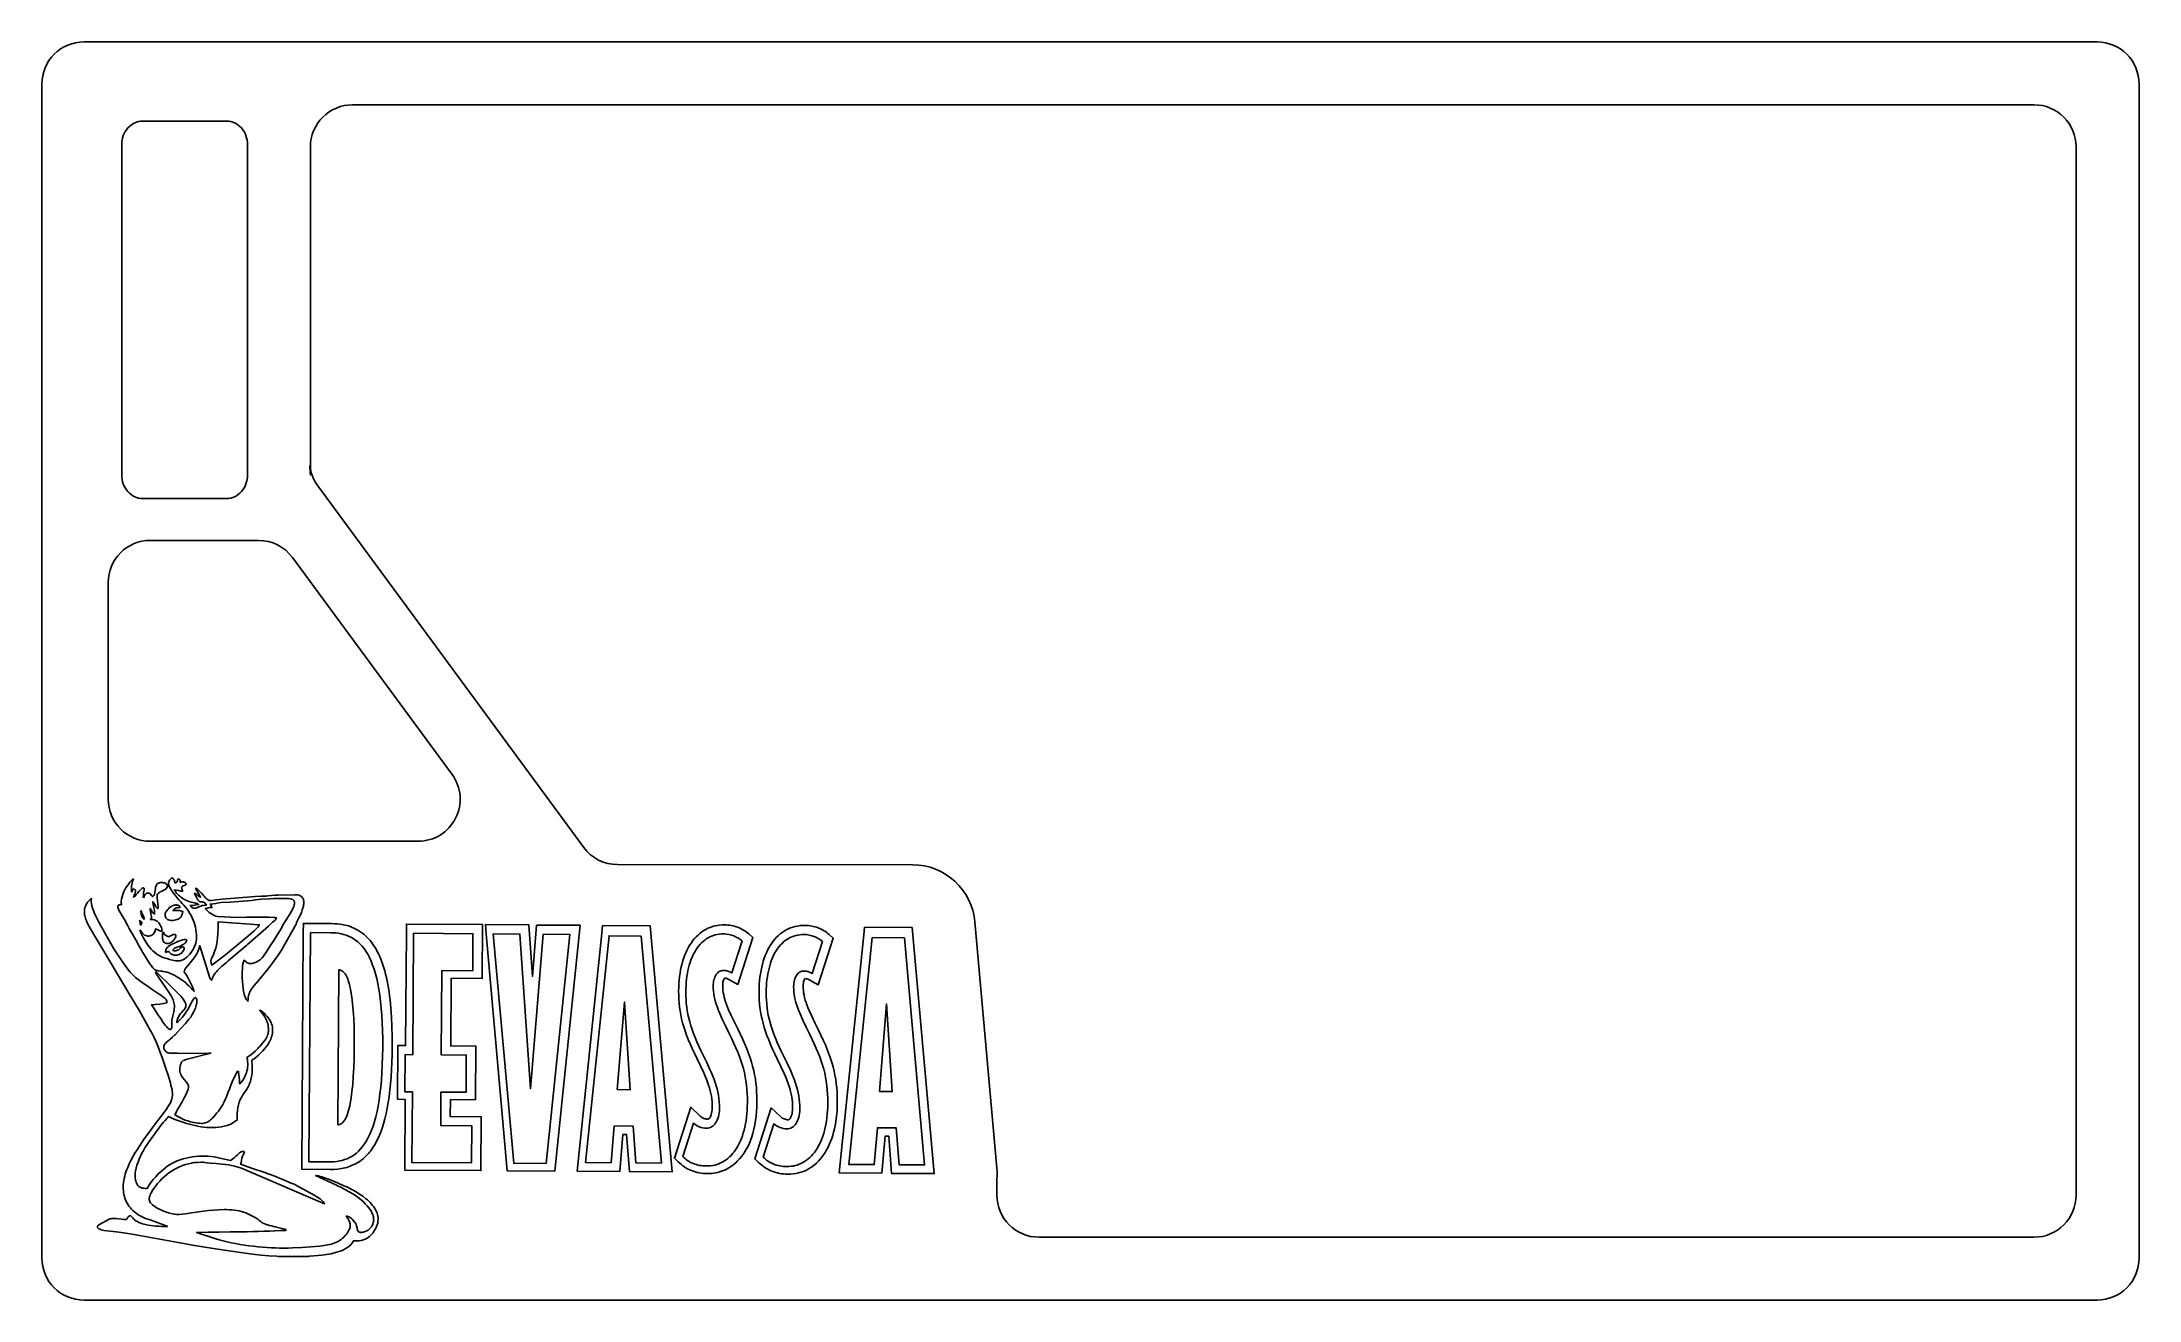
# Model space of a CAD drawing. Extents: x 0 to 500, y 0 to 300.
import ezdxf

# ---------------------------------------------------------------- set-up
doc = ezdxf.new("R2010")
doc.units = 0
doc.layers.add('Nível Padrão', color=18, linetype='CONTINUOUS')

msp = doc.modelspace()

# ---------------------------------------------------------------- linework, layer by layer
at = {"layer": 'Nível Padrão'}
for points in [[(0, 10, 0.414214), (10, 0), (490, 0, 0.414214), (500, 10), (500, 290, 0.414214), (490, 300), (10, 300, 0.414214), (0, 290), (0, 10)], [(227.69, 25), (227.69, 28.97, 0.041846), (227.67, 31.47), (222.44, 90.15, 0.386376), (207.6, 103.81), (137.25, 103.84, -0.238478), (129.19, 107.91), (65.79, 194.14, -0.132662), (63.9, 199, 0.026364), (64.02, 196.77), (64.02, 275, -0.414214), (74.02, 285), (475, 285, -0.414214), (485, 275), (485, 25, -0.414214), (475, 15), (237.69, 15, -0.414214), (227.69, 25)], [(59.73, 177.06, 0.238565), (51.67, 181.14), (25.8, 181.14, 0.414214), (15.8, 171.14), (15.8, 119.41, 0.414214), (25.8, 109.41), (89.71, 109.41, 0.614772), (97.77, 125.33), (59.73, 177.06)]]:
    msp.add_lwpolyline(points, format="xyb", close=True, dxfattribs=at)
for points in [[(24.02, 281.14), (23.53, 281.11), (23.04, 281.03), (22.57, 280.89), (22.11, 280.71), (21.67, 280.47), (21.25, 280.19), (20.85, 279.86), (20.49, 279.49), (20.15, 279.08), (19.86, 278.63), (19.61, 278.16), (19.4, 277.66), (19.24, 277.15), (19.12, 276.61), (19.05, 276.07), (19.02, 275.51), (19.02, 196.76), (19.05, 196.2), (19.12, 195.66), (19.24, 195.12), (19.4, 194.61), (19.61, 194.11), (19.86, 193.64), (20.15, 193.2), (20.49, 192.78), (20.85, 192.41), (21.25, 192.08), (21.67, 191.8), (22.11, 191.56), (22.57, 191.38), (23.04, 191.24), (23.53, 191.16), (24.02, 191.14), (44.02, 191.14), (44.52, 191.16), (45, 191.24), (45.48, 191.38), (45.93, 191.56), (46.38, 191.8), (46.8, 192.08), (47.19, 192.41), (47.56, 192.78), (47.89, 193.2), (48.18, 193.64), (48.43, 194.11), (48.64, 194.61), (48.8, 195.12), (48.92, 195.66), (49, 196.2), (49.02, 196.76), (49.02, 275.51), (49, 276.07), (48.92, 276.61), (48.8, 277.15), (48.64, 277.66), (48.43, 278.16), (48.18, 278.63), (47.89, 279.08), (47.56, 279.49), (47.19, 279.86), (46.8, 280.19), (46.38, 280.47), (45.93, 280.71), (45.48, 280.89), (45, 281.03), (44.52, 281.11), (44.02, 281.14), (24.02, 281.14)], [(23.36, 88.31), (23.43, 88.06), (23.53, 87.76), (23.82, 87.1), (24.13, 86.48), (24.37, 86.05), (25.01, 85.02), (25.34, 84.54), (25.69, 84.07), (26.04, 83.65), (26.45, 83.24), (26.92, 82.84), (27.42, 82.47), (27.97, 82.13), (28.54, 81.84), (29.13, 81.59), (29.44, 81.49), (29.74, 81.41), (30.4, 81.23), (31.14, 81.05), (31.87, 80.9), (32.21, 80.86), (32.5, 80.85), (32.72, 80.86), (32.93, 80.89), (33.14, 80.94), (33.35, 81.01), (33.56, 81.09), (33.76, 81.19), (34.16, 81.43), (34.54, 81.73), (34.9, 82.06), (35.24, 82.44), (35.55, 82.85), (35.84, 83.28), (36.1, 83.73), (36.32, 84.19), (36.51, 84.65), (36.67, 85.12), (36.78, 85.57), (36.85, 86.01), (36.87, 86.42), (36.86, 87.07), (36.8, 87.7), (36.72, 88.31), (36.6, 88.91), (36.45, 89.49), (36.26, 90.06), (36.05, 90.62), (35.81, 91.16), (35.55, 91.69), (35.25, 92.21), (34.94, 92.71), (34.6, 93.2), (34.23, 93.68), (33.85, 94.14), (33.44, 94.6), (33.02, 95.04), (32.66, 95.43), (32.22, 95.93), (31.75, 96.51), (31.28, 97.13), (30.85, 97.75), (30.49, 98.34), (30.36, 98.61), (30.25, 98.85), (30.19, 99.07), (30.17, 99.25), (30.18, 99.47), (30.24, 99.69), (30.32, 99.91), (30.44, 100.12), (30.58, 100.3), (30.74, 100.46), (30.92, 100.59), (31.11, 100.66), (31.22, 100.57), (31.32, 100.46), (31.41, 100.32), (31.5, 100.17), (31.57, 100.01), (31.63, 99.84), (31.67, 99.67), (31.7, 99.49), (31.88, 99.52), (32.03, 99.58), (32.15, 99.67), (32.24, 99.78), (32.3, 99.92), (32.35, 100.07), (32.4, 100.43), (32.58, 100.4), (32.72, 100.36), (32.83, 100.3), (32.9, 100.21), (32.94, 100.1), (32.97, 99.96), (32.99, 99.6), (33.19, 99.7), (33.39, 99.75), (33.59, 99.76), (33.77, 99.74), (33.94, 99.68), (34.11, 99.57), (34.26, 99.43), (34.4, 99.25), (34.3, 99.12), (34.19, 99.02), (34.07, 98.94), (33.95, 98.87), (33.71, 98.77), (33.51, 98.68), (33.43, 98.62), (33.36, 98.54), (33.32, 98.45), (33.31, 98.33), (33.32, 98.18), (33.37, 97.99), (33.46, 97.76), (33.58, 97.49), (33.11, 97.54), (32.57, 97.63), (31.58, 97.84), (31.74, 97.57), (31.91, 97.3), (32.11, 97.05), (32.32, 96.81), (32.54, 96.58), (32.78, 96.37), (33.04, 96.16), (33.3, 95.97), (33.86, 95.62), (34.44, 95.31), (35.04, 95.06), (35.65, 94.85), (36.09, 94.76), (36.59, 94.66), (36.82, 94.6), (37.04, 94.53), (37.22, 94.43), (37.29, 94.37), (37.35, 94.31), (36.85, 94.25), (36.41, 94.17), (35.94, 94.1), (35.66, 94.08), (35.34, 94.07), (35.54, 93.82), (35.73, 93.63), (35.92, 93.5), (36.11, 93.43), (36.3, 93.41), (36.5, 93.42), (36.71, 93.47), (36.93, 93.55), (37.39, 93.74), (37.92, 93.95), (38.21, 94.05), (38.53, 94.12), (38.87, 94.17), (39.23, 94.19), (39.08, 94.39), (38.94, 94.56), (38.81, 94.68), (38.68, 94.78), (38.56, 94.85), (38.44, 94.9), (38.21, 94.95), (37.79, 94.99), (37.58, 95.04), (37.48, 95.09), (37.38, 95.16), (37.3, 95.27), (37.17, 95.47), (36.86, 96.05), (36.56, 96.65), (36.4, 97.02), (36.62, 96.93), (36.8, 96.82), (36.96, 96.69), (37.11, 96.54), (37.26, 96.4), (37.42, 96.27), (37.6, 96.15), (37.82, 96.07), (37.22, 97.14), (36.64, 98.19), (36.75, 98.15), (36.87, 98.1), (37.11, 97.94), (37.35, 97.73), (37.59, 97.49), (38.05, 96.99), (38.43, 96.57), (38.71, 96.28), (38.94, 96.02), (39.15, 95.78), (39.36, 95.58), (39.58, 95.43), (39.69, 95.37), (39.82, 95.33), (39.95, 95.3), (40.1, 95.29), (40.27, 95.29), (40.45, 95.31), (41.46, 95.43), (43, 95.58), (46.96, 95.91), (50.83, 96.19), (52.27, 96.27), (53.12, 96.31), (53.49, 96.32), (53.88, 96.35), (54.71, 96.43), (55.53, 96.51), (55.92, 96.54), (56.29, 96.55), (60.3, 96.66), (60.68, 96.65), (61.03, 96.6), (61.32, 96.52), (61.58, 96.42), (61.8, 96.29), (61.99, 96.13), (62.14, 95.95), (62.25, 95.76), (62.34, 95.54), (62.4, 95.31), (62.43, 95.06), (62.44, 94.8), (62.42, 94.52), (62.39, 94.24), (62.33, 93.95), (62.26, 93.66), (62.08, 93.06), (61.86, 92.45), (61.61, 91.86), (61.36, 91.3), (60.89, 90.32), (60.7, 89.93), (60.58, 89.63), (57.19, 83.63), (56.79, 82.99), (56.3, 82.21), (55.78, 81.45), (55.23, 80.7), (54.66, 79.96), (53.5, 78.52), (52.34, 77.07), (51.72, 76.31), (51.13, 75.63), (50.58, 74.99), (50.33, 74.68), (50.09, 74.37), (49.88, 74.05), (49.69, 73.71), (49.52, 73.37), (49.38, 73), (49.27, 72.61), (49.18, 72.18), (49.13, 71.73), (49.12, 71.24), (48.98, 71.35), (48.85, 71.5), (48.73, 71.68), (48.61, 71.89), (48.5, 72.12), (48.4, 72.39), (48.22, 72.98), (48.07, 73.65), (47.95, 74.38), (47.86, 75.15), (47.79, 75.95), (47.75, 76.75), (47.73, 77.53), (47.74, 78.29), (47.78, 79), (47.84, 79.64), (47.93, 80.21), (48.04, 80.67), (48.1, 80.85), (48.17, 81.01), (48.45, 80.92), (48.5, 80.88), (48.51, 80.85), (48.52, 80.8), (48.55, 80.74), (48.62, 80.65), (48.76, 80.54), (48.95, 80.42), (49.16, 80.34), (49.38, 80.29), (49.61, 80.26), (49.85, 80.26), (50.1, 80.28), (50.34, 80.33), (50.59, 80.39), (50.83, 80.47), (51.06, 80.56), (51.5, 80.78), (51.87, 81.02), (52.02, 81.14), (52.15, 81.27), (52.47, 81.63), (52.79, 82.04), (53.44, 82.92), (54.05, 83.84), (54.6, 84.71), (55.26, 85.74), (55.93, 86.75), (56.59, 87.77), (56.9, 88.29), (57.19, 88.83), (57.3, 89.1), (57.4, 89.32), (57.46, 89.44), (57.54, 89.53), (59.07, 92), (59.39, 92.54), (59.71, 93.11), (59.98, 93.68), (60.09, 93.96), (60.17, 94.23), (60.22, 94.48), (60.23, 94.73), (60.2, 94.95), (60.11, 95.15), (60.05, 95.25), (59.98, 95.33), (59.89, 95.41), (59.78, 95.48), (59.53, 95.6), (59.2, 95.68), (58.84, 95.72), (58.47, 95.73), (58.09, 95.73), (57.72, 95.74), (57.08, 95.77), (56.25, 95.77), (55.3, 95.74), (54.29, 95.69), (52.36, 95.57), (51.56, 95.49), (50.95, 95.42), (50, 95.3), (49, 95.19), (47.96, 95.11), (46.91, 95.04), (44.79, 94.91), (42.77, 94.77), (42.14, 94.69), (41.47, 94.57), (40.81, 94.47), (40.48, 94.44), (40.17, 94.43), (40.34, 94.02), (40.42, 93.81), (40.52, 93.6), (39.98, 93.59), (39.66, 93.54), (39.39, 93.47), (38.99, 93.37), (39.24, 93.05), (39.54, 92.74), (39.89, 92.45), (40.26, 92.18), (40.66, 91.94), (41.07, 91.73), (41.48, 91.56), (41.89, 91.43), (46.53, 91.25), (48.66, 91.28), (51.45, 91.32), (52.85, 91.32), (54.12, 91.3), (55.19, 91.24), (55.61, 91.19), (55.94, 91.13), (55.88, 90.95), (55.79, 90.79), (55.68, 90.65), (55.55, 90.53), (55.27, 90.31), (54.98, 90.09), (54.73, 89.86), (54.5, 89.63), (54.28, 89.4), (54.02, 89.16), (52.76, 88.08), (51.51, 86.96), (50.26, 85.86), (49.62, 85.32), (48.98, 84.79), (48.74, 84.57), (48.49, 84.34), (44.43, 80.86), (44.17, 80.66), (43.91, 80.45), (42.92, 79.59), (42.37, 79.09), (41.84, 78.56), (41.59, 78.29), (41.35, 78.01), (41.14, 77.73), (40.95, 77.45), (40.79, 77.16), (40.66, 76.87), (40.57, 76.59), (40.52, 76.3), (40.38, 76.35), (40.27, 76.41), (40.19, 76.49), (40.12, 76.58), (40.02, 76.81), (39.92, 77.11), (37.62, 84.46), (37.6, 84.51), (37.58, 84.54), (37.55, 84.28), (37.5, 84.02), (37.44, 83.76), (37.36, 83.51), (37.16, 83.01), (36.91, 82.53), (36.63, 82.07), (36.32, 81.63), (36, 81.2), (35.67, 80.79), (35.02, 80.04), (34.47, 79.37), (34.25, 79.07), (34.08, 78.79), (33.97, 78.53), (33.94, 78.41), (33.93, 78.3), (34.6, 77.2), (35.78, 74.85), (36.06, 74.21), (36.2, 73.87), (36.29, 73.59), (36.11, 73.74), (35.96, 73.9), (35.83, 74.08), (35.67, 74.27), (35.35, 74.61), (35.01, 74.94), (34.65, 75.28), (34.27, 75.61), (33.87, 75.93), (33.46, 76.24), (33.03, 76.55), (32.6, 76.84), (32.15, 77.11), (31.7, 77.36), (31.24, 77.6), (30.78, 77.81), (30.32, 77.99), (29.86, 78.15), (29.4, 78.28), (28.94, 78.37), (28.63, 78.42), (28.36, 78.44), (27.89, 78.47), (27.68, 78.5), (27.46, 78.55), (27.22, 78.63), (26.96, 78.75), (26.85, 78.82), (26.73, 78.92), (26.45, 79.23), (26.12, 79.66), (25.75, 80.18), (25.35, 80.78), (24.93, 81.45), (24.07, 82.89), (23.21, 84.37), (22.43, 85.74), (21.79, 86.88), (21.36, 87.62), (20.91, 88.41), (20.48, 89.21), (19.65, 90.74), (19.15, 91.63), (18.72, 92.36), (18.37, 92.96), (18.24, 93.21), (18.14, 93.44), (18.08, 93.63), (18.06, 93.8), (18.09, 93.94), (18.16, 94.05), (18.28, 94.15), (18.45, 94.22), (18.69, 94.27), (18.98, 94.31), (18.93, 94.47), (18.9, 94.66), (18.89, 94.88), (18.9, 95.11), (18.98, 95.63), (19.12, 96.17), (19.28, 96.69), (19.46, 97.18), (19.64, 97.58), (19.78, 97.86), (20.2, 98.55), (20.44, 98.91), (20.7, 99.27), (20.97, 99.62), (21.24, 99.93), (21.52, 100.21), (21.81, 100.43), (21.71, 100.08), (21.61, 99.77), (21.5, 99.44), (21.4, 99.07), (21.35, 98.67), (21.33, 98.24), (21.34, 97.37), (21.51, 97.46), (21.56, 97.51), (21.59, 97.56), (21.61, 97.66), (21.61, 97.75), (21.61, 97.83), (21.65, 97.9), (21.74, 97.94), (21.93, 97.96), (22.07, 97.94), (22.17, 97.89), (22.25, 97.81), (22.29, 97.71), (22.3, 97.59), (22.29, 97.45), (22.22, 97.14), (22.11, 96.81), (21.98, 96.51), (21.87, 96.25), (21.81, 96.07), (21.94, 96.12), (22.05, 96.17), (22.14, 96.24), (22.21, 96.31), (22.34, 96.48), (22.49, 96.69), (22.77, 97.05), (23.07, 97.4), (23.41, 97.77), (23.56, 97.93), (23.72, 98.09), (23.89, 98.22), (23.98, 98.25), (24.07, 98.27), (24.17, 98.27), (24.25, 98.26), (24.31, 98.23), (24.35, 98.18), (24.37, 98.12), (24.38, 98.04), (24.35, 97.83), (24.24, 97.14), (24.18, 96.66), (24.16, 96.07), (24.4, 96.07), (24.48, 96.39), (24.54, 96.55), (24.61, 96.69), (24.7, 96.82), (24.81, 96.92), (24.94, 96.99), (25.1, 97.02), (25.46, 97), (25.69, 96.96), (25.83, 96.9), (25.91, 96.8), (26.05, 96.55), (26.18, 96.38), (26.4, 96.19), (26.61, 96.36), (26.69, 96.45), (26.74, 96.54), (26.82, 96.78), (26.9, 97.1), (26.95, 97.37), (26.98, 97.66), (27.06, 98.25), (27.11, 98.54), (27.2, 98.8), (27.32, 99.04), (27.39, 99.14), (27.48, 99.23), (27.65, 99.35), (27.83, 99.45), (28.02, 99.52), (28.22, 99.56), (28.41, 99.59), (28.61, 99.58), (28.81, 99.56), (29, 99.52), (29.18, 99.46), (29.34, 99.38), (29.5, 99.29), (29.63, 99.19), (29.74, 99.07), (29.83, 98.94), (29.9, 98.81), (29.93, 98.66), (29.84, 98.42), (29.73, 98.22), (29.59, 98.07), (29.43, 97.94), (29.25, 97.83), (29.05, 97.73), (28.6, 97.53), (28.2, 97.33), (28.01, 97.21), (27.84, 97.08), (27.68, 96.92), (27.56, 96.75), (27.49, 96.54), (27.46, 96.31), (27.47, 96.08), (27.49, 95.83), (27.58, 95.25), (27.66, 94.47), (27.68, 93.96), (27.69, 93.37), (27.59, 93.4), (27.5, 93.45), (27.33, 93.59), (27.18, 93.77), (27.04, 93.98), (26.8, 94.43), (26.68, 94.64), (26.56, 94.82), (26.45, 94.96), (26.4, 95.01), (26.43, 94.64), (26.48, 94.29), (26.64, 93.62), (26.73, 93.27), (26.8, 92.91), (26.85, 92.51), (26.87, 92.07), (26.7, 92.13), (26.56, 92.22), (26.45, 92.32), (26.35, 92.44), (26.2, 92.71), (26.05, 93.01), (25.86, 93.3), (25.84, 93.34), (25.81, 93.37), (25.82, 93.02), (25.86, 92.69), (25.98, 92.08), (26.1, 91.49), (26.14, 91.2), (26.16, 90.89), (25.86, 90.86), (25.86, 90.84), (25.85, 90.81), (25.81, 90.78), (26.13, 90.76), (26.43, 90.71), (26.72, 90.65), (26.99, 90.56), (27.24, 90.45), (27.46, 90.31), (27.66, 90.15), (27.83, 89.98), (27.97, 89.8), (28.11, 89.59), (28.24, 89.34), (28.36, 89.08), (28.47, 88.8), (28.56, 88.52), (28.61, 88.23), (28.64, 87.95), (28.36, 87.98), (28.13, 88.03), (27.95, 88.1), (27.78, 88.19), (27.48, 88.38), (27.31, 88.47), (27.1, 88.54), (27.08, 88.27), (27.02, 88.02), (26.92, 87.78), (26.79, 87.56), (26.63, 87.36), (26.44, 87.19), (26.23, 87.04), (26.01, 86.93), (25.76, 86.85), (25.51, 86.8), (25.26, 86.79), (25, 86.83), (24.74, 86.91), (24.49, 87.04), (24.24, 87.22), (24.01, 87.45), (23.9, 87.59), (23.83, 87.71), (23.76, 87.9), (23.36, 88.31)], [(10.16, 93.48), (10.16, 91.72), (10.22, 91.6), (10.27, 91.46), (10.37, 91.12), (10.47, 90.75), (10.59, 90.39), (10.77, 90.01), (11.04, 89.49), (11.83, 88.09), (12.85, 86.34), (14.01, 84.39), (18.04, 77.71), (20.8, 73.06), (22.15, 70.76), (23.23, 68.94), (24.55, 66.66), (25.83, 64.38), (26.37, 63.39), (26.79, 62.57), (27.15, 61.76), (27.61, 60.62), (28.12, 59.26), (28.65, 57.8), (29.62, 54.98), (29.99, 53.86), (30.24, 53.07), (30.62, 51.81), (30.77, 51.24), (30.9, 50.72), (31.01, 50.23), (31.08, 49.76), (31.11, 49.3), (31.1, 48.86), (31.06, 48.42), (30.96, 47.98), (30.82, 47.53), (30.62, 47.06), (30.37, 46.56), (30.05, 46.04), (29.67, 45.48), (29.22, 44.87), (26.86, 41.78), (25.62, 40.12), (24.41, 38.43), (23.82, 37.57), (23.24, 36.71), (22.69, 35.85), (22.17, 34.99), (21.68, 34.14), (21.23, 33.3), (20.81, 32.46), (20.45, 31.64), (20.23, 31.1), (20.04, 30.57), (19.87, 30.04), (19.73, 29.52), (19.61, 29.01), (19.52, 28.5), (19.45, 28), (19.4, 27.5), (19.38, 27.02), (19.39, 26.54), (19.42, 26.07), (19.47, 25.61), (19.55, 25.16), (19.65, 24.73), (19.78, 24.3), (19.93, 23.88), (20.11, 23.48), (20.32, 23.09), (20.54, 22.71), (20.8, 22.34), (21.08, 21.98), (21.38, 21.64), (21.71, 21.32), (22.06, 21.01), (22.44, 20.71), (22.85, 20.43), (23.28, 20.17), (23.73, 19.92), (24.21, 19.69), (24.72, 19.47), (25.25, 19.28), (25.81, 19.1), (29.6, 17.71), (29.69, 17.68), (29.93, 17.57), (28.5, 17.58), (27.84, 17.61), (27.19, 17.64), (26.56, 17.7), (25.94, 17.77), (25.32, 17.87), (24.7, 17.99), (24.34, 18.08), (23.95, 18.2), (23.55, 18.34), (23.14, 18.51), (22.76, 18.7), (22.4, 18.91), (22.09, 19.13), (21.83, 19.36), (21.64, 19.59), (21.5, 19.79), (21.35, 19.96), (21.1, 20.16), (20.93, 20.09), (20.78, 20.01), (20.65, 19.9), (20.54, 19.78), (20.35, 19.51), (20.16, 19.21), (19.49, 19.24), (18.88, 19.29), (17.79, 19.41), (17.3, 19.45), (16.85, 19.45), (16.63, 19.42), (16.41, 19.39), (16.21, 19.33), (16, 19.25), (13.72, 18), (13.48, 17.88), (13.4, 17.83), (13.33, 17.78), (13.29, 17.71), (13.26, 17.62), (13.22, 17.33), (13.37, 17.16), (13.58, 17.02), (13.82, 16.89), (14.1, 16.78), (14.41, 16.69), (14.75, 16.61), (15.47, 16.49), (16.24, 16.4), (16.99, 16.33), (17.7, 16.26), (18.31, 16.19), (21.06, 15.79), (22.39, 15.58), (23.7, 15.34), (34.24, 13.4), (35.9, 13.11), (38.38, 12.71), (41.39, 12.24), (44.67, 11.75), (47.92, 11.28), (50.87, 10.88), (52.15, 10.73), (53.24, 10.61), (54.13, 10.53), (54.76, 10.5), (55.6, 10.51), (56.3, 10.39), (63.59, 10.39), (63.68, 10.45), (63.85, 10.48), (66.77, 10.74), (67.83, 10.87), (68.92, 11.06), (69.47, 11.17), (70.01, 11.31), (70.55, 11.47), (71.08, 11.65), (71.59, 11.85), (72.08, 12.09), (72.54, 12.35), (72.97, 12.64), (73.37, 12.96), (73.72, 13.32), (73.89, 13.52), (74.04, 13.72), (74.18, 13.93), (74.3, 14.15), (75.25, 14.13), (75.67, 14.14), (76.06, 14.19), (76.46, 14.27), (76.86, 14.42), (77.29, 14.63), (77.77, 14.93), (78.11, 15.18), (78.42, 15.46), (78.7, 15.76), (78.95, 16.07), (79.17, 16.41), (79.38, 16.76), (79.58, 17.13), (79.76, 17.52), (79.93, 17.95), (80.05, 18.36), (80.12, 18.78), (80.16, 19.18), (80.15, 19.58), (80.1, 19.98), (80.01, 20.37), (79.89, 20.75), (79.74, 21.13), (79.56, 21.5), (79.35, 21.86), (79.11, 22.22), (78.85, 22.57), (78.56, 22.9), (78.26, 23.24), (77.94, 23.56), (77.6, 23.87), (77.24, 24.17), (76.51, 24.75), (75.73, 25.29), (74.95, 25.78), (74.17, 26.23), (73.4, 26.62), (72.68, 26.97), (72, 27.27), (70.45, 27.93), (69.54, 28.32), (68.59, 28.71), (67.64, 29.07), (66.74, 29.38), (66.32, 29.5), (65.92, 29.59), (65.56, 29.66), (65.24, 29.69), (70.06, 27.45), (70.47, 27.27), (70.86, 27.1), (71.26, 26.92), (71.66, 26.7), (74.66, 24.98), (75.18, 24.61), (75.69, 24.23), (76.18, 23.82), (76.64, 23.39), (77.09, 22.94), (77.52, 22.46), (77.92, 21.97), (78.31, 21.45), (78.49, 21.18), (78.64, 20.91), (78.77, 20.64), (78.88, 20.38), (78.97, 20.12), (79.03, 19.86), (79.07, 19.61), (79.09, 19.36), (79.1, 19.12), (79.08, 18.89), (79.05, 18.66), (79, 18.43), (78.93, 18.22), (78.86, 18.01), (78.76, 17.81), (78.65, 17.62), (78.54, 17.44), (78.4, 17.27), (78.11, 16.96), (77.79, 16.69), (77.43, 16.47), (77.05, 16.31), (76.66, 16.2), (76.46, 16.17), (76.26, 16.15), (76.06, 16.15), (75.86, 16.17), (75.71, 16.2), (75.59, 16.24), (75.49, 16.29), (75.41, 16.36), (75.34, 16.44), (75.29, 16.53), (75.21, 16.73), (75.16, 16.96), (75.13, 17.21), (75.09, 17.46), (75.03, 17.7), (74.88, 18.07), (74.66, 18.45), (74.39, 18.83), (74.08, 19.19), (73.72, 19.5), (73.54, 19.64), (73.34, 19.77), (73.15, 19.87), (72.95, 19.95), (72.74, 20.01), (72.54, 20.04), (72.93, 19.42), (73.1, 19.14), (73.23, 18.88), (73.34, 18.62), (73.43, 18.38), (73.49, 18.14), (73.52, 17.9), (73.52, 17.66), (73.48, 17.42), (73.42, 17.17), (73.33, 16.92), (73.2, 16.65), (73.04, 16.36), (72.84, 16.06), (72.61, 15.73), (72.3, 15.36), (71.99, 15.02), (71.66, 14.72), (71.32, 14.44), (70.97, 14.2), (70.61, 13.98), (70.23, 13.79), (69.84, 13.62), (69.44, 13.47), (69.02, 13.35), (68.59, 13.24), (68.16, 13.14), (67.24, 12.99), (66.28, 12.88), (64.09, 12.68), (61.93, 12.53), (59.77, 12.43), (58.68, 12.4), (57.59, 12.39), (56.67, 12.39), (55.7, 12.42), (54.7, 12.46), (53.66, 12.53), (52.6, 12.61), (51.53, 12.71), (50.44, 12.83), (49.36, 12.96), (48.28, 13.12), (47.21, 13.28), (46.16, 13.47), (45.13, 13.67), (44.14, 13.88), (43.19, 14.11), (42.29, 14.35), (41.45, 14.61), (36.87, 16.15), (39.54, 16.17), (42.19, 16.21), (44.86, 16.25), (47.59, 16.27), (48.96, 16.29), (50.27, 16.33), (51.55, 16.37), (52.88, 16.39), (53.57, 16.4), (54.25, 16.43), (55.56, 16.51), (56.86, 16.59), (57.51, 16.61), (58.18, 16.62), (58.18, 16.86), (57.88, 16.9), (57.57, 16.96), (56.9, 17.12), (55.61, 17.47), (54.7, 17.68), (54.24, 17.79), (53.79, 17.91), (53.34, 18.06), (52.92, 18.23), (52.52, 18.45), (52.33, 18.58), (52.15, 18.72), (51.8, 19), (51.44, 19.26), (51.07, 19.51), (50.68, 19.75), (49.89, 20.19), (49.08, 20.59), (48.59, 20.8), (48.07, 20.98), (47.54, 21.13), (46.99, 21.26), (46.43, 21.36), (45.85, 21.44), (45.26, 21.51), (44.65, 21.55), (44.04, 21.57), (43.43, 21.58), (42.18, 21.54), (40.94, 21.46), (39.7, 21.34), (38.49, 21.2), (37.33, 21.04), (35.19, 20.73), (34.24, 20.6), (33.4, 20.5), (32.68, 20.44), (32.37, 20.44), (32.09, 20.44), (31.8, 20.47), (31.49, 20.52), (30.83, 20.65), (30.15, 20.83), (29.47, 21.05), (28.81, 21.3), (28.2, 21.56), (27.67, 21.81), (27.24, 22.06), (26.64, 22.48), (26.39, 22.68), (26.17, 22.88), (25.99, 23.08), (25.84, 23.28), (25.72, 23.49), (25.64, 23.71), (25.6, 23.94), (25.59, 24.18), (25.62, 24.44), (25.68, 24.71), (25.78, 25), (25.92, 25.32), (26.09, 25.65), (26.3, 26.02), (26.7, 26.64), (27.13, 27.23), (27.59, 27.81), (28.08, 28.36), (28.59, 28.88), (29.13, 29.38), (29.69, 29.86), (30.28, 30.3), (30.89, 30.72), (31.52, 31.1), (32.17, 31.45), (32.83, 31.77), (33.52, 32.05), (34.21, 32.3), (34.92, 32.51), (35.65, 32.68), (35.92, 32.73), (36.28, 32.77), (37.16, 32.84), (38.05, 32.87), (38.43, 32.86), (38.73, 32.84), (39.43, 32.75), (40.13, 32.68), (41.54, 32.57), (42.98, 32.43), (43.71, 32.34), (44.46, 32.21), (45.23, 32.06), (45.9, 31.91), (46.49, 31.76), (47.03, 31.6), (47.56, 31.42), (48.12, 31.21), (49.4, 30.68), (67.36, 22.98), (67.31, 23.11), (67.23, 23.25), (67.12, 23.39), (66.99, 23.53), (66.68, 23.83), (66.32, 24.11), (65.94, 24.39), (65.56, 24.64), (64.94, 25.03), (60.73, 27.3), (60.1, 27.6), (59.45, 27.9), (58.15, 28.45), (55.52, 29.51), (54.18, 30.03), (53.53, 30.27), (52.87, 30.5), (49.99, 31.44), (48.43, 31.97), (47.8, 32.21), (47.35, 32.4), (47.42, 32.59), (47.48, 32.81), (47.58, 33.31), (47.68, 33.83), (47.74, 34.07), (47.82, 34.28), (48.01, 34.62), (48.13, 34.85), (48.23, 35.08), (48.26, 35.18), (48.27, 35.28), (48.25, 35.36), (48.21, 35.42), (48.13, 35.45), (48.02, 35.46), (47.87, 35.45), (47.68, 35.39), (47.5, 35.32), (47.32, 35.23), (47.14, 35.11), (46.96, 34.97), (46.59, 34.64), (46.23, 34.3), (45.87, 33.95), (45.53, 33.65), (45.22, 33.41), (45.08, 33.33), (44.94, 33.28), (41.1, 34.15), (40.35, 34.23), (39.59, 34.28), (38.84, 34.3), (38.08, 34.3), (37.33, 34.28), (36.59, 34.22), (35.85, 34.14), (35.11, 34.02), (34.39, 33.87), (33.67, 33.68), (32.97, 33.46), (32.28, 33.2), (31.6, 32.89), (30.93, 32.55), (30.29, 32.16), (29.66, 31.73), (29.03, 31.24), (28.39, 30.68), (27.75, 30.06), (27.13, 29.41), (26.54, 28.73), (25.99, 28.03), (25.51, 27.32), (25.3, 26.97), (25.1, 26.63), (24.66, 26.64), (24.26, 26.67), (23.9, 26.72), (23.59, 26.81), (23.31, 26.94), (23.07, 27.11), (22.86, 27.33), (22.68, 27.61), (22.54, 27.89), (22.43, 28.17), (22.34, 28.47), (22.28, 28.77), (22.23, 29.09), (22.21, 29.41), (22.21, 29.74), (22.23, 30.08), (22.26, 30.42), (22.31, 30.77), (22.46, 31.48), (22.66, 32.2), (22.91, 32.91), (23.2, 33.62), (23.51, 34.32), (23.85, 35), (24.2, 35.65), (24.55, 36.26), (24.9, 36.84), (25.24, 37.36), (25.56, 37.83), (28.54, 41.9), (28.96, 42.38), (29.39, 42.85), (29.8, 43.32), (29.99, 43.57), (30.17, 43.81), (30.57, 43.61), (31, 43.41), (31.94, 43.01), (32.91, 42.65), (33.86, 42.33), (34.5, 42.12), (35.16, 41.93), (35.83, 41.76), (36.51, 41.6), (37.2, 41.45), (37.9, 41.33), (38.6, 41.24), (39.3, 41.17), (40, 41.13), (40.71, 41.12), (41.41, 41.14), (42.1, 41.21), (42.79, 41.31), (43.48, 41.45), (44.15, 41.64), (44.81, 41.88), (45.05, 41.98), (45.28, 42.1), (45.69, 42.35), (46.1, 42.62), (46.53, 42.87), (46.53, 43.69), (46.56, 44.45), (46.62, 45.17), (46.72, 45.85), (46.86, 46.52), (47.05, 47.17), (47.3, 47.82), (47.62, 48.48), (47.91, 48.97), (48.22, 49.42), (48.53, 49.85), (48.84, 50.31), (49.14, 50.82), (49.29, 51.11), (49.43, 51.42), (49.56, 51.77), (49.69, 52.15), (49.8, 52.56), (49.91, 53.02), (50.02, 53.64), (50.09, 54.19), (50.12, 54.7), (50.12, 55.18), (50.09, 56.15), (50.07, 56.66), (50.06, 57.23), (50.31, 57.38), (50.57, 57.54), (51.1, 57.92), (51.62, 58.36), (52.13, 58.85), (52.62, 59.35), (53.07, 59.87), (53.48, 60.38), (53.83, 60.88), (54.04, 61.22), (54.23, 61.56), (54.41, 61.9), (54.56, 62.25), (54.69, 62.6), (54.8, 62.95), (54.89, 63.31), (54.95, 63.67), (54.99, 64.03), (55, 64.39), (54.98, 64.75), (54.94, 65.12), (54.86, 65.48), (54.76, 65.85), (54.62, 66.21), (54.45, 66.57), (54.27, 66.88), (54.01, 67.24), (53.69, 67.64), (53.33, 68.04), (52.96, 68.42), (52.59, 68.74), (52.24, 68.98), (52.08, 69.07), (51.94, 69.12), (52.93, 67.87), (53.12, 67.57), (53.29, 67.25), (53.45, 66.93), (53.6, 66.59), (53.72, 66.26), (53.83, 65.91), (53.91, 65.57), (53.97, 65.22), (54.01, 64.87), (54.02, 64.52), (54.01, 64.17), (53.97, 63.83), (53.9, 63.48), (53.8, 63.15), (53.67, 62.81), (53.51, 62.49), (53.29, 62.13), (53.05, 61.82), (52.55, 61.22), (52.01, 60.58), (51.74, 60.27), (51.44, 59.97), (50.81, 59.36), (50.22, 58.83), (49.59, 58.33), (48.88, 57.82), (48.98, 57.34), (49.04, 56.87), (49.07, 56.42), (49.07, 55.97), (49.04, 55.52), (48.98, 55.08), (48.88, 54.63), (48.75, 54.18), (48.63, 53.84), (48.49, 53.48), (48.32, 53.11), (48.12, 52.75), (47.9, 52.4), (47.66, 52.09), (47.4, 51.81), (47.11, 51.58), (47.11, 51.98), (47.08, 52.36), (47, 53.09), (46.92, 53.81), (46.9, 54.16), (46.88, 54.52), (46.53, 54.52), (46.45, 54.29), (46.32, 54.01), (45.99, 53.32), (45.63, 52.63), (45.35, 52.05), (45.01, 51.22), (44.69, 50.32), (44.35, 49.39), (43.98, 48.43), (43.78, 47.95), (43.56, 47.46), (43.32, 46.97), (43.06, 46.49), (42.77, 46.01), (42.45, 45.53), (42.11, 45.07), (41.73, 44.61), (41.15, 43.96), (40.64, 43.4), (40.4, 43.16), (40.17, 42.94), (39.93, 42.75), (39.69, 42.58), (39.44, 42.44), (39.18, 42.32), (38.9, 42.23), (38.61, 42.17), (38.29, 42.14), (37.94, 42.13), (37.56, 42.15), (37.14, 42.2), (36.2, 42.36), (35.42, 42.52), (34.76, 42.7), (34.17, 42.91), (33.62, 43.16), (33.06, 43.44), (31.7, 44.17), (31.97, 44.71), (32.1, 44.97), (32.26, 45.25), (32.98, 46.46), (33.45, 47.3), (33.93, 48.2), (34.37, 49.09), (34.56, 49.52), (34.72, 49.91), (34.85, 50.27), (34.93, 50.59), (34.97, 50.86), (34.96, 50.97), (34.95, 51.06), (34.85, 51.33), (34.72, 51.58), (34.57, 51.83), (34.39, 52.06), (33.99, 52.52), (33.59, 53), (33.4, 53.26), (33.23, 53.53), (33.08, 53.83), (32.97, 54.15), (32.89, 54.5), (32.85, 54.88), (32.87, 55.3), (32.94, 55.76), (33.04, 56.17), (33.17, 56.49), (33.31, 56.75), (33.49, 56.94), (33.71, 57.09), (33.97, 57.22), (34.28, 57.34), (34.65, 57.46), (40.29, 58.88), (39.82, 58.86), (39.49, 58.82), (39.15, 58.78), (38.65, 58.76), (32.4, 58.88), (31.32, 58.86), (30.84, 58.86), (30.41, 58.9), (30.21, 58.94), (30.02, 58.99), (29.85, 59.07), (29.69, 59.16), (29.54, 59.28), (29.41, 59.42), (29.29, 59.59), (29.18, 59.79), (29.1, 60.01), (29.06, 60.21), (29.06, 60.4), (29.09, 60.58), (29.14, 60.75), (29.23, 60.91), (29.33, 61.07), (29.45, 61.21), (29.73, 61.48), (30.04, 61.73), (30.34, 61.97), (30.61, 62.2), (31.1, 62.71), (31.35, 62.94), (31.63, 63.18), (31.76, 63.28), (31.89, 63.39), (32.07, 63.57), (32.12, 63.63), (32.18, 63.69), (34.2, 65.91), (34.63, 66.42), (35.06, 66.94), (35.46, 67.49), (35.83, 68.06), (36.17, 68.65), (36.46, 69.26), (36.58, 69.57), (36.69, 69.89), (36.79, 70.21), (36.87, 70.54), (36.92, 70.79), (36.95, 71.01), (36.95, 71.22), (36.94, 71.42), (36.91, 71.61), (36.84, 71.8), (36.76, 71.99), (36.64, 72.18), (36.51, 72.12), (36.38, 72.02), (36.24, 71.89), (36.11, 71.72), (35.84, 71.3), (35.57, 70.81), (35.06, 69.8), (34.83, 69.36), (34.63, 69.01), (34.42, 68.69), (34.15, 68.32), (33.48, 67.49), (33.13, 67.08), (32.78, 66.71), (32.45, 66.4), (32.17, 66.18), (32.2, 66.46), (32.26, 66.73), (32.33, 66.99), (32.42, 67.22), (32.52, 67.45), (32.63, 67.66), (32.87, 68.06), (33.06, 68.33), (33.27, 68.57), (33.68, 69.01), (33.87, 69.23), (34.03, 69.44), (34.17, 69.67), (34.27, 69.91), (34.31, 70.17), (34.32, 70.31), (34.3, 70.45), (34.27, 70.61), (34.23, 70.77), (34.08, 71.12), (33.84, 71.52), (33.51, 71.97), (33.09, 72.47), (32.55, 73.03), (31.68, 73.91), (29.98, 75.6), (28.2, 77.32), (27.52, 77.95), (27.28, 78.17), (27.1, 78.3), (27.15, 78.04), (27.23, 77.86), (27.34, 77.7), (27.48, 77.5), (27.72, 77.14), (27.93, 76.78), (29.83, 73.96), (30.26, 73.38), (30.65, 72.8), (30.84, 72.51), (31, 72.21), (31.15, 71.9), (31.28, 71.59), (31.39, 71.27), (31.48, 70.94), (31.54, 70.6), (31.58, 70.25), (31.59, 69.89), (31.56, 69.51), (31.51, 69.11), (31.41, 68.69), (31.18, 67.74), (30.99, 66.77), (30.96, 66.52), (30.95, 66.24), (30.95, 65.61), (30.94, 65.03), (30.92, 64.8), (30.87, 64.65), (30.81, 64.59), (30.74, 64.56), (30.66, 64.54), (30.59, 64.54), (30.42, 64.59), (30.24, 64.68), (30.05, 64.83), (29.86, 65.01), (29.67, 65.22), (29.47, 65.45), (29.1, 65.95), (28.76, 66.44), (28.31, 67.14), (27.75, 67.94), (27.47, 68.33), (27.2, 68.74), (26.68, 69.59), (26.16, 70.41), (26.55, 70.43), (27.01, 70.46), (28.03, 70.58), (29.03, 70.73), (29.81, 70.89), (29.78, 71.18), (29.71, 71.43), (29.6, 71.63), (29.46, 71.8), (29.29, 71.95), (29.11, 72.1), (28.73, 72.39), (28.37, 72.67), (27.98, 72.93), (26.3, 74.05), (25.29, 74.73), (24.25, 75.46), (23.24, 76.21), (22.32, 76.93), (21.92, 77.28), (21.56, 77.61), (21.25, 77.91), (21, 78.2), (20.41, 78.97), (19.84, 79.76), (18.75, 81.36), (17.96, 82.55), (17.17, 83.79), (16.4, 85.05), (15.69, 86.3), (15.15, 87.27), (14.59, 88.26), (14.01, 89.27), (13.45, 90.3), (12.93, 91.35), (12.69, 91.87), (12.46, 92.4), (12.26, 92.93), (12.07, 93.47), (11.92, 94), (11.79, 94.53), (11.71, 94.94), (11.71, 95.06), (11.71, 95.15), (11.76, 95.36), (11.8, 95.72), (11.5, 95.5), (11.25, 95.29), (11.04, 95.07), (10.87, 94.84), (10.71, 94.6), (10.57, 94.33), (10.28, 93.71), (10.21, 93.56), (10.16, 93.48)], [(23.41, 89.6), (23.41, 89.7), (23.39, 89.88), (23.34, 90.19), (23.28, 90.48), (23.51, 90.37), (23.55, 90.34), (23.57, 90.3), (23.6, 90.25), (23.64, 90.19), (23.72, 90.11), (23.86, 90.01), (23.78, 89.89), (23.69, 89.79), (23.65, 89.73), (23.63, 89.42), (23.5, 89.5), (23.41, 89.6)], [(24.4, 90.78), (24.39, 90.94), (24.36, 91.09), (24.28, 91.37), (24.17, 91.62), (24.04, 91.85), (23.91, 92.07), (23.8, 92.3), (23.72, 92.53), (23.7, 92.65), (23.69, 92.78), (23.57, 92.78), (23.59, 92.5), (23.62, 92.21), (23.68, 91.92), (23.77, 91.64), (23.88, 91.38), (24.03, 91.15), (24.2, 90.94), (24.4, 90.78)], [(29.34, 91.95), (29.37, 91.63), (29.45, 91.36), (29.57, 91.12), (29.74, 90.93), (29.94, 90.78), (30.17, 90.66), (30.43, 90.58), (30.7, 90.53), (30.99, 90.51), (31.29, 90.53), (31.59, 90.57), (31.89, 90.64), (32.18, 90.74), (32.45, 90.86), (32.71, 91.01), (32.95, 91.17), (33.08, 91.3), (33.2, 91.45), (33.3, 91.62), (33.39, 91.81), (33.46, 92.01), (33.51, 92.22), (33.58, 92.66), (33.32, 92.77), (33.05, 92.84), (32.79, 92.88), (32.51, 92.9), (31.92, 92.91), (31.22, 92.9), (31.35, 93.06), (31.5, 93.2), (31.68, 93.32), (31.88, 93.42), (32.1, 93.5), (32.34, 93.56), (32.6, 93.59), (32.87, 93.6), (32.84, 93.76), (32.78, 93.9), (32.69, 94.01), (32.57, 94.1), (32.43, 94.16), (32.27, 94.2), (32.09, 94.22), (31.91, 94.21), (31.7, 94.19), (31.5, 94.14), (31.28, 94.07), (31.07, 93.98), (30.85, 93.86), (30.65, 93.73), (30.44, 93.57), (30.25, 93.4), (29.99, 93.12), (29.69, 92.75), (29.55, 92.55), (29.44, 92.34), (29.37, 92.14), (29.34, 91.95)], [(40.29, 80.89), (40.31, 80.45), (40.33, 80.34), (40.36, 80.26), (40.43, 80.12), (40.47, 80.01), (40.52, 79.83), (43.41, 82.12), (45.21, 83.55), (46.55, 84.63), (47.99, 85.82), (49.38, 87), (50.58, 88.08), (51.06, 88.54), (51.44, 88.94), (51.7, 89.26), (51.78, 89.38), (51.82, 89.48), (42.05, 90.19), (42.03, 88.76), (41.96, 87.5), (41.85, 86.3), (41.68, 85.03), (41.62, 84.63), (41.53, 84.24), (41.44, 83.88), (41.33, 83.54), (41.1, 82.9), (40.87, 82.35), (40.46, 81.46), (40.33, 81.14), (40.3, 81), (40.29, 80.89)], [(28.75, 87.36), (28.74, 86.58), (28.76, 86.18), (28.79, 85.99), (28.83, 85.81), (28.89, 85.65), (28.97, 85.49), (29.07, 85.36), (29.2, 85.24), (29.36, 85.14), (29.56, 85.07), (29.78, 85.03), (30.05, 85.01), (30.22, 85.03), (30.39, 85.07), (30.56, 85.14), (30.72, 85.23), (30.88, 85.34), (31.04, 85.47), (31.33, 85.75), (31.57, 86.05), (31.76, 86.34), (31.89, 86.59), (31.92, 86.69), (31.93, 86.78), (31.92, 86.95), (31.87, 87.07), (31.81, 87.15), (31.72, 87.2), (31.61, 87.21), (31.49, 87.2), (31.36, 87.16), (31.23, 87.11), (30.94, 86.97), (30.68, 86.82), (30.45, 86.71), (30.35, 86.67), (30.28, 86.66), (30.1, 86.7), (29.85, 86.81), (29.46, 87.01), (29.26, 87.15), (29.14, 87.28), (29.06, 87.45), (28.99, 87.72), (28.87, 87.65), (28.8, 87.61), (28.77, 87.59), (28.76, 87.54), (28.75, 87.36)], [(29.46, 82.89), (29.7, 82.96), (29.85, 83.03), (30.01, 83.09), (30.28, 83.13), (30.33, 83.02), (30.4, 82.9), (30.49, 82.78), (30.62, 82.67), (30.76, 82.56), (30.92, 82.46), (31.11, 82.37), (31.31, 82.3), (31.52, 82.25), (31.74, 82.22), (31.98, 82.22), (32.23, 82.25), (32.48, 82.31), (32.73, 82.42), (32.99, 82.56), (33.25, 82.75), (33.36, 82.86), (33.52, 83.04), (33.69, 83.27), (33.84, 83.53), (33.9, 83.65), (33.93, 83.77), (33.94, 83.88), (33.93, 83.98), (33.87, 84.07), (33.78, 84.13), (33.64, 84.17), (33.46, 84.19), (33.35, 84.17), (33.26, 84.14), (33.16, 84.08), (33.07, 84.01), (32.89, 83.83), (32.68, 83.64), (32.57, 83.55), (32.44, 83.47), (32.29, 83.4), (32.12, 83.34), (31.94, 83.31), (31.73, 83.3), (31.49, 83.31), (31.22, 83.36), (31.26, 83.48), (31.32, 83.58), (31.38, 83.67), (31.46, 83.75), (31.64, 83.88), (31.87, 83.99), (32.44, 84.2), (32.78, 84.33), (33.15, 84.5), (33.5, 84.69), (33.81, 84.89), (34.07, 85.09), (34.28, 85.28), (34.42, 85.46), (34.51, 85.62), (34.53, 85.69), (34.53, 85.76), (34.52, 85.81), (34.48, 85.86), (34.43, 85.9), (34.36, 85.93), (34.17, 85.96), (33.89, 85.95), (33.53, 85.87), (33.08, 85.74), (32.55, 85.55), (31.91, 85.28), (31.18, 84.93), (30.87, 84.77), (30.56, 84.6), (30.28, 84.41), (30.02, 84.2), (29.9, 84.08), (29.79, 83.95), (29.7, 83.8), (29.62, 83.65), (29.56, 83.48), (29.51, 83.3), (29.47, 83.1), (29.46, 82.89)], [(69.08, 89.77), (62.33, 89.81), (62.32, 87.83), (61.93, 31.18), (68.68, 31.14), (69.62, 31.16), (70.53, 31.23), (71.41, 31.35), (72.25, 31.53), (72.66, 31.64), (73.06, 31.76), (73.46, 31.9), (73.84, 32.05), (74.22, 32.21), (74.59, 32.39), (74.95, 32.58), (75.3, 32.78), (75.64, 33), (75.98, 33.23), (76.31, 33.48), (76.63, 33.74), (76.94, 34.02), (77.25, 34.31), (77.55, 34.61), (77.84, 34.93), (78.12, 35.26), (78.39, 35.61), (78.92, 36.35), (79.42, 37.15), (79.88, 38.01), (80.32, 38.93), (80.73, 39.91), (81.11, 40.95), (81.46, 42.06), (81.78, 43.23), (82.07, 44.46), (82.33, 45.75), (82.57, 47.11), (82.78, 48.53), (82.96, 50.02), (83.12, 51.57), (83.25, 53.19), (83.35, 54.88), (83.43, 56.64), (83.48, 58.46), (83.51, 60.35), (83.5, 62.84), (83.45, 65.21), (83.35, 67.45), (83.2, 69.58), (83.01, 71.59), (82.89, 72.55), (82.76, 73.48), (82.62, 74.38), (82.47, 75.26), (82.3, 76.11), (82.13, 76.93), (81.94, 77.72), (81.73, 78.49), (81.52, 79.23), (81.29, 79.94), (81.05, 80.62), (80.8, 81.28), (80.53, 81.91), (80.25, 82.52), (79.96, 83.1), (79.66, 83.65), (79.34, 84.18), (79.01, 84.69), (78.67, 85.17), (78.31, 85.62), (77.94, 86.05), (77.56, 86.46), (77.15, 86.86), (76.72, 87.23), (76.27, 87.58), (75.82, 87.9), (75.34, 88.2), (74.85, 88.47), (74.35, 88.71), (73.83, 88.93), (73.3, 89.12), (72.74, 89.29), (72.18, 89.43), (71.59, 89.55), (70.99, 89.64), (70.37, 89.71), (69.73, 89.75), (69.08, 89.77)], [(68.79, 87.6), (69.44, 87.58), (70.08, 87.53), (70.71, 87.45), (71.32, 87.34), (71.93, 87.19), (72.53, 87.01), (73.11, 86.78), (73.68, 86.51), (74.24, 86.19), (74.78, 85.82), (75.31, 85.4), (75.82, 84.93), (76.31, 84.4), (76.79, 83.81), (77.24, 83.16), (77.68, 82.45), (78.09, 81.66), (78.48, 80.81), (78.85, 79.89), (79.2, 78.89), (79.52, 77.82), (79.82, 76.66), (80.09, 75.43), (80.34, 74.11), (80.56, 72.7), (80.75, 71.2), (80.91, 69.61), (81.04, 67.92), (81.14, 66.14), (81.21, 64.26), (81.24, 62.27), (81.25, 60.18), (81.21, 58.09), (81.15, 56.11), (81.06, 54.22), (80.93, 52.44), (80.78, 50.76), (80.6, 49.17), (80.39, 47.68), (80.15, 46.27), (79.89, 44.95), (79.6, 43.72), (79.28, 42.57), (78.94, 41.5), (78.58, 40.51), (78.2, 39.59), (77.8, 38.74), (77.37, 37.97), (76.93, 37.26), (76.46, 36.61), (75.98, 36.03), (75.48, 35.51), (74.96, 35.04), (74.43, 34.63), (73.88, 34.27), (73.32, 33.96), (72.75, 33.7), (72.16, 33.48), (71.56, 33.3), (70.95, 33.16), (70.33, 33.06), (69.7, 32.99), (69.06, 32.95), (68.42, 32.94), (63.66, 32.97), (64.04, 87.63), (68.79, 87.6)], [(86.88, 87.66), (86.69, 60.69), (84.88, 60.7), (84.79, 47.88), (86.6, 47.86), (86.49, 31.01), (104.65, 30.89), (104.73, 43.71), (97.35, 43.77), (97.38, 47.79), (103.36, 47.75), (103.45, 60.57), (97.47, 60.61), (97.58, 76.74), (104.96, 76.69), (105.05, 89.52), (86.89, 89.65), (86.88, 87.66)], [(95.33, 78.56), (95.19, 58.46), (101.17, 58.42), (101.11, 49.57), (95.13, 49.61), (95.07, 41.61), (102.46, 41.56), (102.4, 32.71), (88.22, 32.8), (88.33, 49.65), (86.52, 49.67), (86.58, 58.52), (88.39, 58.5), (88.59, 87.46), (102.77, 87.36), (102.71, 78.51), (95.33, 78.56)], [(117.94, 89.43), (116.93, 77.18), (116.1, 89.44), (105.72, 89.52), (105.92, 87.34), (110.95, 30.84), (122.27, 30.77), (128.31, 89.36), (117.94, 89.43)], [(119.49, 87.25), (125.84, 87.2), (120.2, 32.58), (112.5, 32.64), (107.62, 87.33), (113.97, 87.28), (116.48, 50.38), (119.49, 87.25)], [(133.65, 89.32), (133.47, 87.52), (127.61, 30.73), (137.75, 30.66), (138.53, 39.5), (139.4, 39.5), (140.06, 30.64), (150.24, 30.57), (145.01, 89.24), (133.65, 89.32)], [(142.87, 86.81), (147.7, 32.67), (141.6, 32.71), (140.95, 41.48), (136.46, 41.51), (135.68, 32.75), (129.63, 32.79), (135.2, 86.86), (142.87, 86.81)], [(170.46, 47.53), (170.45, 48.62), (170.4, 49.67), (170.33, 50.71), (170.22, 51.73), (170.09, 52.74), (169.91, 53.74), (169.7, 54.74), (169.45, 55.74), (169.17, 56.75), (168.84, 57.78), (168.47, 58.82), (168.06, 59.89), (167.61, 60.99), (167.11, 62.12), (166.56, 63.29), (165.97, 64.51), (165.11, 66.26), (164.36, 67.82), (163.73, 69.22), (163.46, 69.87), (163.22, 70.49), (163.01, 71.09), (162.82, 71.68), (162.67, 72.24), (162.54, 72.8), (162.44, 73.36), (162.37, 73.91), (162.33, 74.46), (162.32, 75.02), (162.32, 75.1), (162.33, 75.46), (162.37, 75.77), (162.42, 76.04), (162.49, 76.27), (162.56, 76.46), (162.63, 76.6), (162.7, 76.71), (162.76, 76.78), (163.02, 76.76), (163.26, 76.7), (163.49, 76.61), (163.76, 76.47), (165.89, 75.26), (169.49, 86.45), (168.53, 87.31), (168.24, 87.56), (167.93, 87.79), (167.62, 88.01), (167.29, 88.21), (166.95, 88.4), (166.6, 88.58), (166.24, 88.74), (165.88, 88.89), (165.51, 89.02), (165.13, 89.14), (164.74, 89.24), (164.35, 89.32), (163.96, 89.39), (163.57, 89.43), (163.18, 89.46), (162.78, 89.48), (162.17, 89.46), (161.57, 89.41), (160.99, 89.33), (160.42, 89.21), (159.86, 89.05), (159.32, 88.86), (158.8, 88.64), (158.29, 88.38), (157.8, 88.1), (157.32, 87.78), (156.87, 87.42), (156.43, 87.04), (156, 86.63), (155.6, 86.19), (155.21, 85.71), (154.84, 85.21), (154.49, 84.68), (154.17, 84.13), (153.86, 83.54), (153.57, 82.93), (153.3, 82.29), (153.05, 81.63), (152.82, 80.94), (152.62, 80.23), (152.44, 79.49), (152.28, 78.73), (152.14, 77.94), (152.02, 77.13), (151.93, 76.3), (151.87, 75.45), (151.82, 74.58), (151.8, 73.69), (151.81, 72.71), (151.85, 71.75), (151.92, 70.81), (152.02, 69.87), (152.15, 68.94), (152.32, 68.01), (152.52, 67.07), (152.76, 66.12), (153.03, 65.16), (153.35, 64.18), (153.7, 63.18), (154.1, 62.15), (154.54, 61.09), (155.02, 60), (155.55, 58.86), (156.12, 57.68), (157.02, 55.85), (157.79, 54.2), (158.12, 53.42), (158.43, 52.68), (158.7, 51.96), (158.94, 51.26), (159.15, 50.57), (159.34, 49.9), (159.49, 49.24), (159.61, 48.58), (159.7, 47.92), (159.77, 47.25), (159.8, 46.57), (159.81, 45.88), (159.79, 45.39), (159.74, 44.94), (159.67, 44.55), (159.57, 44.2), (159.46, 43.9), (159.34, 43.65), (159.21, 43.45), (159.07, 43.29), (158.96, 43.2), (158.87, 43.15), (158.8, 43.13), (158.75, 43.13), (158.5, 43.14), (158.26, 43.18), (158.02, 43.24), (157.79, 43.32), (157.56, 43.42), (157.35, 43.53), (157.15, 43.67), (156.97, 43.82), (154.68, 45.96), (150.8, 33.8), (151.7, 32.94), (152.07, 32.61), (152.45, 32.29), (152.83, 32), (153.22, 31.73), (153.63, 31.48), (154.04, 31.25), (154.46, 31.05), (154.88, 30.86), (155.32, 30.7), (155.77, 30.56), (156.23, 30.44), (156.69, 30.34), (157.17, 30.27), (157.65, 30.21), (158.15, 30.18), (158.66, 30.16), (159.16, 30.17), (159.66, 30.2), (160.15, 30.26), (160.64, 30.34), (161.11, 30.44), (161.58, 30.57), (162.04, 30.72), (162.5, 30.89), (162.94, 31.09), (163.38, 31.31), (163.8, 31.55), (164.22, 31.81), (164.63, 32.1), (165.02, 32.4), (165.41, 32.73), (165.78, 33.08), (166.33, 33.66), (166.85, 34.29), (167.33, 34.96), (167.78, 35.67), (168.2, 36.42), (168.58, 37.21), (168.92, 38.05), (169.24, 38.92), (169.51, 39.83), (169.76, 40.78), (169.96, 41.76), (170.14, 42.79), (170.27, 43.84), (170.37, 44.93), (170.43, 46.06), (170.46, 47.22), (170.46, 47.53)], [(162.44, 78.6), (162.17, 78.58), (161.92, 78.53), (161.68, 78.44), (161.45, 78.32), (161.24, 78.16), (161.05, 77.98), (160.87, 77.77), (160.71, 77.54), (160.56, 77.28), (160.43, 76.99), (160.32, 76.69), (160.23, 76.37), (160.15, 76.03), (160.1, 75.68), (160.07, 75.31), (160.05, 74.93), (160.07, 74.27), (160.11, 73.63), (160.19, 72.99), (160.29, 72.35), (160.43, 71.71), (160.6, 71.07), (160.81, 70.41), (161.04, 69.75), (161.3, 69.06), (161.59, 68.35), (162.25, 66.86), (163.03, 65.23), (163.92, 63.43), (164.47, 62.3), (164.99, 61.2), (165.46, 60.14), (165.89, 59.11), (166.28, 58.11), (166.64, 57.12), (166.95, 56.15), (167.23, 55.18), (167.47, 54.22), (167.67, 53.25), (167.84, 52.27), (167.98, 51.28), (168.08, 50.27), (168.15, 49.23), (168.19, 48.16), (168.2, 47.05), (168.18, 46.14), (168.14, 45.26), (168.07, 44.4), (167.98, 43.58), (167.87, 42.77), (167.74, 42), (167.59, 41.25), (167.42, 40.54), (167.22, 39.85), (167.01, 39.18), (166.78, 38.55), (166.53, 37.94), (166.26, 37.37), (165.97, 36.82), (165.67, 36.3), (165.35, 35.8), (165.01, 35.34), (164.66, 34.91), (164.29, 34.5), (163.91, 34.13), (163.52, 33.78), (163.11, 33.47), (162.69, 33.18), (162.25, 32.92), (161.81, 32.7), (161.35, 32.5), (160.88, 32.34), (160.4, 32.2), (159.92, 32.1), (159.42, 32.02), (158.91, 31.98), (158.4, 31.97), (157.98, 31.98), (157.57, 32.01), (157.17, 32.05), (156.79, 32.11), (156.41, 32.19), (156.04, 32.29), (155.69, 32.4), (155.34, 32.53), (155, 32.67), (154.66, 32.84), (154.34, 33.02), (154.02, 33.22), (153.7, 33.44), (153.4, 33.67), (153.09, 33.93), (152.8, 34.2), (155.34, 42.18), (155.65, 41.93), (155.98, 41.69), (156.34, 41.48), (156.73, 41.31), (157.14, 41.16), (157.56, 41.05), (158.01, 40.98), (158.46, 40.96), (158.78, 40.98), (159.08, 41.04), (159.38, 41.14), (159.66, 41.28), (159.93, 41.46), (160.18, 41.68), (160.42, 41.94), (160.63, 42.23), (160.83, 42.55), (161, 42.91), (161.15, 43.3), (161.28, 43.72), (161.38, 44.17), (161.46, 44.64), (161.51, 45.15), (161.53, 45.68), (161.52, 46.49), (161.47, 47.28), (161.39, 48.06), (161.28, 48.83), (161.13, 49.58), (160.96, 50.33), (160.75, 51.08), (160.51, 51.84), (160.25, 52.6), (159.95, 53.36), (159.63, 54.15), (159.28, 54.94), (158.5, 56.61), (157.63, 58.38), (157.09, 59.49), (156.59, 60.56), (156.13, 61.59), (155.72, 62.58), (155.34, 63.55), (155, 64.49), (154.7, 65.41), (154.44, 66.31), (154.21, 67.21), (154.01, 68.09), (153.85, 68.97), (153.73, 69.86), (153.63, 70.75), (153.56, 71.64), (153.53, 72.56), (153.52, 73.49), (153.53, 74.28), (153.57, 75.04), (153.62, 75.79), (153.7, 76.52), (153.79, 77.23), (153.9, 77.92), (154.03, 78.59), (154.18, 79.24), (154.35, 79.86), (154.53, 80.47), (154.73, 81.05), (154.95, 81.6), (155.19, 82.14), (155.44, 82.65), (155.71, 83.13), (155.99, 83.6), (156.29, 84.03), (156.61, 84.44), (156.94, 84.83), (157.28, 85.19), (157.64, 85.52), (158.02, 85.83), (158.4, 86.11), (158.81, 86.36), (159.22, 86.58), (159.65, 86.77), (160.09, 86.94), (160.55, 87.07), (161.02, 87.17), (161.5, 87.25), (161.99, 87.29), (162.49, 87.3), (162.82, 87.29), (163.14, 87.27), (163.77, 87.17), (164.38, 87.02), (164.97, 86.82), (165.52, 86.57), (166.04, 86.29), (166.51, 85.98), (166.92, 85.64), (164.47, 78.01), (164.01, 78.26), (163.78, 78.35), (163.54, 78.44), (163.29, 78.5), (163.03, 78.55), (162.74, 78.58), (162.44, 78.6)], [(181.48, 74.89), (181.48, 74.97), (181.5, 75.32), (181.54, 75.64), (181.59, 75.91), (181.66, 76.14), (181.73, 76.32), (181.8, 76.47), (181.87, 76.58), (181.93, 76.65), (182.19, 76.63), (182.43, 76.57), (182.66, 76.48), (182.93, 76.34), (185.06, 75.13), (188.65, 86.32), (187.69, 87.18), (187.4, 87.42), (187.1, 87.65), (186.79, 87.87), (186.46, 88.08), (186.12, 88.27), (185.77, 88.45), (185.41, 88.61), (185.05, 88.76), (184.67, 88.89), (184.29, 89.01), (183.91, 89.1), (183.52, 89.19), (183.13, 89.25), (182.74, 89.3), (182.35, 89.33), (181.95, 89.34), (181.34, 89.33), (180.74, 89.28), (180.16, 89.19), (179.59, 89.07), (179.03, 88.92), (178.49, 88.73), (177.97, 88.51), (177.46, 88.25), (176.97, 87.96), (176.49, 87.64), (176.03, 87.29), (175.59, 86.91), (175.17, 86.5), (174.77, 86.05), (174.38, 85.58), (174.01, 85.08), (173.66, 84.55), (173.33, 83.99), (173.02, 83.41), (172.74, 82.8), (172.47, 82.16), (172.22, 81.5), (171.99, 80.81), (171.79, 80.09), (171.61, 79.36), (171.44, 78.59), (171.31, 77.81), (171.19, 77), (171.1, 76.17), (171.03, 75.32), (170.99, 74.45), (170.97, 73.55), (170.98, 72.58), (171.02, 71.62), (171.08, 70.68), (171.18, 69.74), (171.32, 68.81), (171.48, 67.88), (171.69, 66.94), (171.92, 65.99), (172.2, 65.03), (172.52, 64.05), (172.87, 63.05), (173.27, 62.02), (173.71, 60.96), (174.19, 59.86), (174.72, 58.73), (175.29, 57.55), (176.19, 55.72), (176.96, 54.06), (177.29, 53.29), (177.6, 52.54), (177.87, 51.82), (178.11, 51.13), (178.32, 50.44), (178.5, 49.77), (178.66, 49.11), (178.78, 48.45), (178.87, 47.79), (178.94, 47.12), (178.97, 46.44), (178.98, 45.75), (178.96, 45.25), (178.91, 44.81), (178.84, 44.41), (178.74, 44.07), (178.63, 43.77), (178.51, 43.52), (178.38, 43.32), (178.24, 43.16), (178.13, 43.07), (178.04, 43.02), (177.97, 43), (177.92, 43), (177.67, 43.01), (177.43, 43.05), (177.19, 43.1), (176.96, 43.18), (176.73, 43.28), (176.52, 43.4), (176.32, 43.54), (176.14, 43.69), (173.84, 45.83), (169.96, 33.67), (170.87, 32.81), (171.24, 32.47), (171.61, 32.16), (172, 31.87), (172.39, 31.6), (172.79, 31.35), (173.2, 31.12), (173.62, 30.92), (174.05, 30.73), (174.49, 30.57), (174.94, 30.43), (175.39, 30.31), (175.86, 30.21), (176.34, 30.13), (176.82, 30.08), (177.32, 30.04), (177.83, 30.03), (178.48, 30.04), (179.13, 30.1), (179.76, 30.19), (180.37, 30.32), (180.97, 30.49), (181.55, 30.69), (182.11, 30.93), (182.65, 31.21), (183.18, 31.52), (183.69, 31.87), (184.19, 32.25), (184.66, 32.66), (185.12, 33.11), (185.55, 33.58), (185.97, 34.09), (186.36, 34.64), (186.74, 35.21), (187.09, 35.81), (187.42, 36.44), (187.73, 37.1), (188.02, 37.79), (188.29, 38.51), (188.53, 39.25), (188.75, 40.02), (188.95, 40.82), (189.12, 41.64), (189.27, 42.49), (189.39, 43.36), (189.49, 44.26), (189.56, 45.18), (189.61, 46.12), (189.63, 47.09), (189.63, 47.39), (189.62, 48.48), (189.57, 49.54), (189.5, 50.58), (189.39, 51.6), (189.25, 52.6), (189.08, 53.61), (188.87, 54.6), (188.62, 55.61), (188.34, 56.62), (188.01, 57.64), (187.64, 58.69), (187.23, 59.76), (186.78, 60.85), (186.28, 61.99), (185.73, 63.16), (185.14, 64.37), (184.27, 66.13), (183.53, 67.68), (182.9, 69.08), (182.63, 69.74), (182.39, 70.36), (182.18, 70.96), (181.99, 71.54), (181.84, 72.11), (181.71, 72.67), (181.61, 73.22), (181.54, 73.78), (181.5, 74.33), (181.48, 74.89)], [(181.6, 78.46), (181.34, 78.45), (181.09, 78.39), (180.85, 78.3), (180.62, 78.18), (180.41, 78.03), (180.22, 77.85), (180.04, 77.64), (179.87, 77.4), (179.73, 77.14), (179.6, 76.86), (179.49, 76.56), (179.4, 76.24), (179.32, 75.9), (179.27, 75.55), (179.23, 75.18), (179.22, 74.8), (179.23, 74.14), (179.28, 73.5), (179.35, 72.86), (179.46, 72.22), (179.6, 71.58), (179.77, 70.94), (179.97, 70.28), (180.21, 69.61), (180.47, 68.93), (180.76, 68.22), (181.42, 66.73), (182.2, 65.1), (183.08, 63.3), (183.64, 62.17), (184.15, 61.07), (184.63, 60.01), (185.06, 58.98), (185.45, 57.98), (185.8, 56.99), (186.12, 56.01), (186.4, 55.05), (186.64, 54.08), (186.84, 53.12), (187.01, 52.14), (187.15, 51.15), (187.25, 50.14), (187.32, 49.1), (187.36, 48.03), (187.37, 46.92), (187.35, 46.01), (187.31, 45.13), (187.24, 44.27), (187.15, 43.44), (187.04, 42.64), (186.91, 41.87), (186.76, 41.12), (186.58, 40.4), (186.39, 39.71), (186.18, 39.05), (185.94, 38.42), (185.69, 37.81), (185.42, 37.23), (185.14, 36.68), (184.83, 36.16), (184.51, 35.67), (184.18, 35.21), (183.83, 34.77), (183.46, 34.37), (183.08, 34), (182.68, 33.65), (182.27, 33.33), (181.85, 33.05), (181.42, 32.79), (180.97, 32.56), (180.52, 32.37), (180.05, 32.2), (179.57, 32.07), (179.08, 31.96), (178.59, 31.89), (178.08, 31.85), (177.57, 31.83), (177.15, 31.84), (176.74, 31.87), (176.34, 31.92), (175.96, 31.98), (175.58, 32.06), (175.21, 32.15), (174.85, 32.27), (174.51, 32.39), (174.16, 32.54), (173.83, 32.71), (173.5, 32.89), (173.18, 33.09), (172.87, 33.31), (172.56, 33.54), (172.26, 33.8), (171.96, 34.07), (174.51, 42.05), (174.81, 41.79), (175.15, 41.56), (175.51, 41.35), (175.9, 41.17), (176.31, 41.03), (176.73, 40.92), (177.17, 40.85), (177.63, 40.82), (177.95, 40.84), (178.25, 40.91), (178.55, 41.01), (178.83, 41.15), (179.1, 41.33), (179.35, 41.55), (179.59, 41.8), (179.8, 42.09), (180, 42.42), (180.17, 42.78), (180.32, 43.16), (180.45, 43.58), (180.55, 44.03), (180.63, 44.51), (180.68, 45.02), (180.7, 45.55), (180.68, 46.36), (180.64, 47.15), (180.56, 47.93), (180.45, 48.69), (180.3, 49.45), (180.12, 50.2), (179.92, 50.95), (179.68, 51.71), (179.41, 52.46), (179.12, 53.23), (178.8, 54.01), (178.45, 54.81), (177.67, 56.47), (176.8, 58.25), (176.26, 59.36), (175.76, 60.42), (175.3, 61.45), (174.89, 62.45), (174.51, 63.42), (174.17, 64.36), (173.87, 65.28), (173.61, 66.18), (173.38, 67.07), (173.18, 67.96), (173.02, 68.84), (172.89, 69.72), (172.8, 70.61), (172.73, 71.51), (172.69, 72.42), (172.69, 73.36), (172.7, 74.14), (172.74, 74.91), (172.79, 75.66), (172.87, 76.39), (172.96, 77.1), (173.07, 77.79), (173.2, 78.46), (173.35, 79.1), (173.52, 79.73), (173.7, 80.33), (173.9, 80.91), (174.12, 81.47), (174.35, 82.01), (174.61, 82.52), (174.87, 83), (175.16, 83.46), (175.46, 83.9), (175.77, 84.31), (176.1, 84.7), (176.45, 85.06), (176.81, 85.39), (177.18, 85.7), (177.57, 85.97), (177.98, 86.22), (178.39, 86.45), (178.82, 86.64), (179.26, 86.8), (179.72, 86.94), (180.19, 87.04), (180.67, 87.12), (181.16, 87.16), (181.66, 87.17), (181.99, 87.16), (182.31, 87.14), (182.94, 87.04), (183.55, 86.89), (184.14, 86.69), (184.69, 86.44), (185.21, 86.16), (185.67, 85.85), (186.09, 85.51), (183.64, 77.88), (183.17, 78.12), (182.94, 78.22), (182.71, 78.31), (182.46, 78.37), (182.2, 78.42), (181.91, 78.45), (181.6, 78.46)], [(207.5, 88.81), (196.14, 88.89), (195.95, 87.09), (190.09, 30.3), (200.23, 30.23), (201.02, 39.07), (201.88, 39.07), (202.55, 30.21), (212.73, 30.14), (207.5, 88.81)], [(205.62, 86.38), (210.46, 32.24), (204.35, 32.28), (203.7, 41.04), (199.21, 41.08), (198.43, 32.32), (192.38, 32.36), (197.96, 86.43), (205.62, 86.38)], [(70.52, 41.78), (70.71, 41.79), (70.91, 41.83), (71.1, 41.89), (71.29, 41.99), (71.48, 42.12), (71.66, 42.27), (71.84, 42.46), (72.01, 42.68), (72.19, 42.94), (72.35, 43.23), (72.51, 43.55), (72.67, 43.91), (72.82, 44.31), (72.97, 44.75), (73.11, 45.22), (73.24, 45.74), (73.37, 46.3), (73.5, 46.9), (73.72, 48.23), (73.92, 49.73), (74.09, 51.43), (74.23, 53.32), (74.34, 55.41), (74.41, 57.71), (74.45, 60.23), (74.45, 62.75), (74.41, 65.05), (74.33, 67.14), (74.21, 69.03), (74.07, 70.73), (73.89, 72.24), (73.68, 73.57), (73.57, 74.17), (73.44, 74.73), (73.32, 75.25), (73.18, 75.73), (73.04, 76.17), (72.9, 76.57), (72.74, 76.93), (72.59, 77.26), (72.42, 77.55), (72.26, 77.81), (72.08, 78.03), (71.91, 78.22), (71.73, 78.38), (71.54, 78.51), (71.36, 78.61), (71.16, 78.68), (70.97, 78.72), (70.77, 78.73), (70.52, 41.78)], [(137.18, 50.17), (140.26, 50.14), (138.91, 71.04), (137.18, 50.17)], [(199.67, 49.74), (202.75, 49.71), (201.4, 70.61), (199.67, 49.74)]]:
    msp.add_lwpolyline(points, close=True, dxfattribs=at)

doc.saveas('drawing.dxf')
